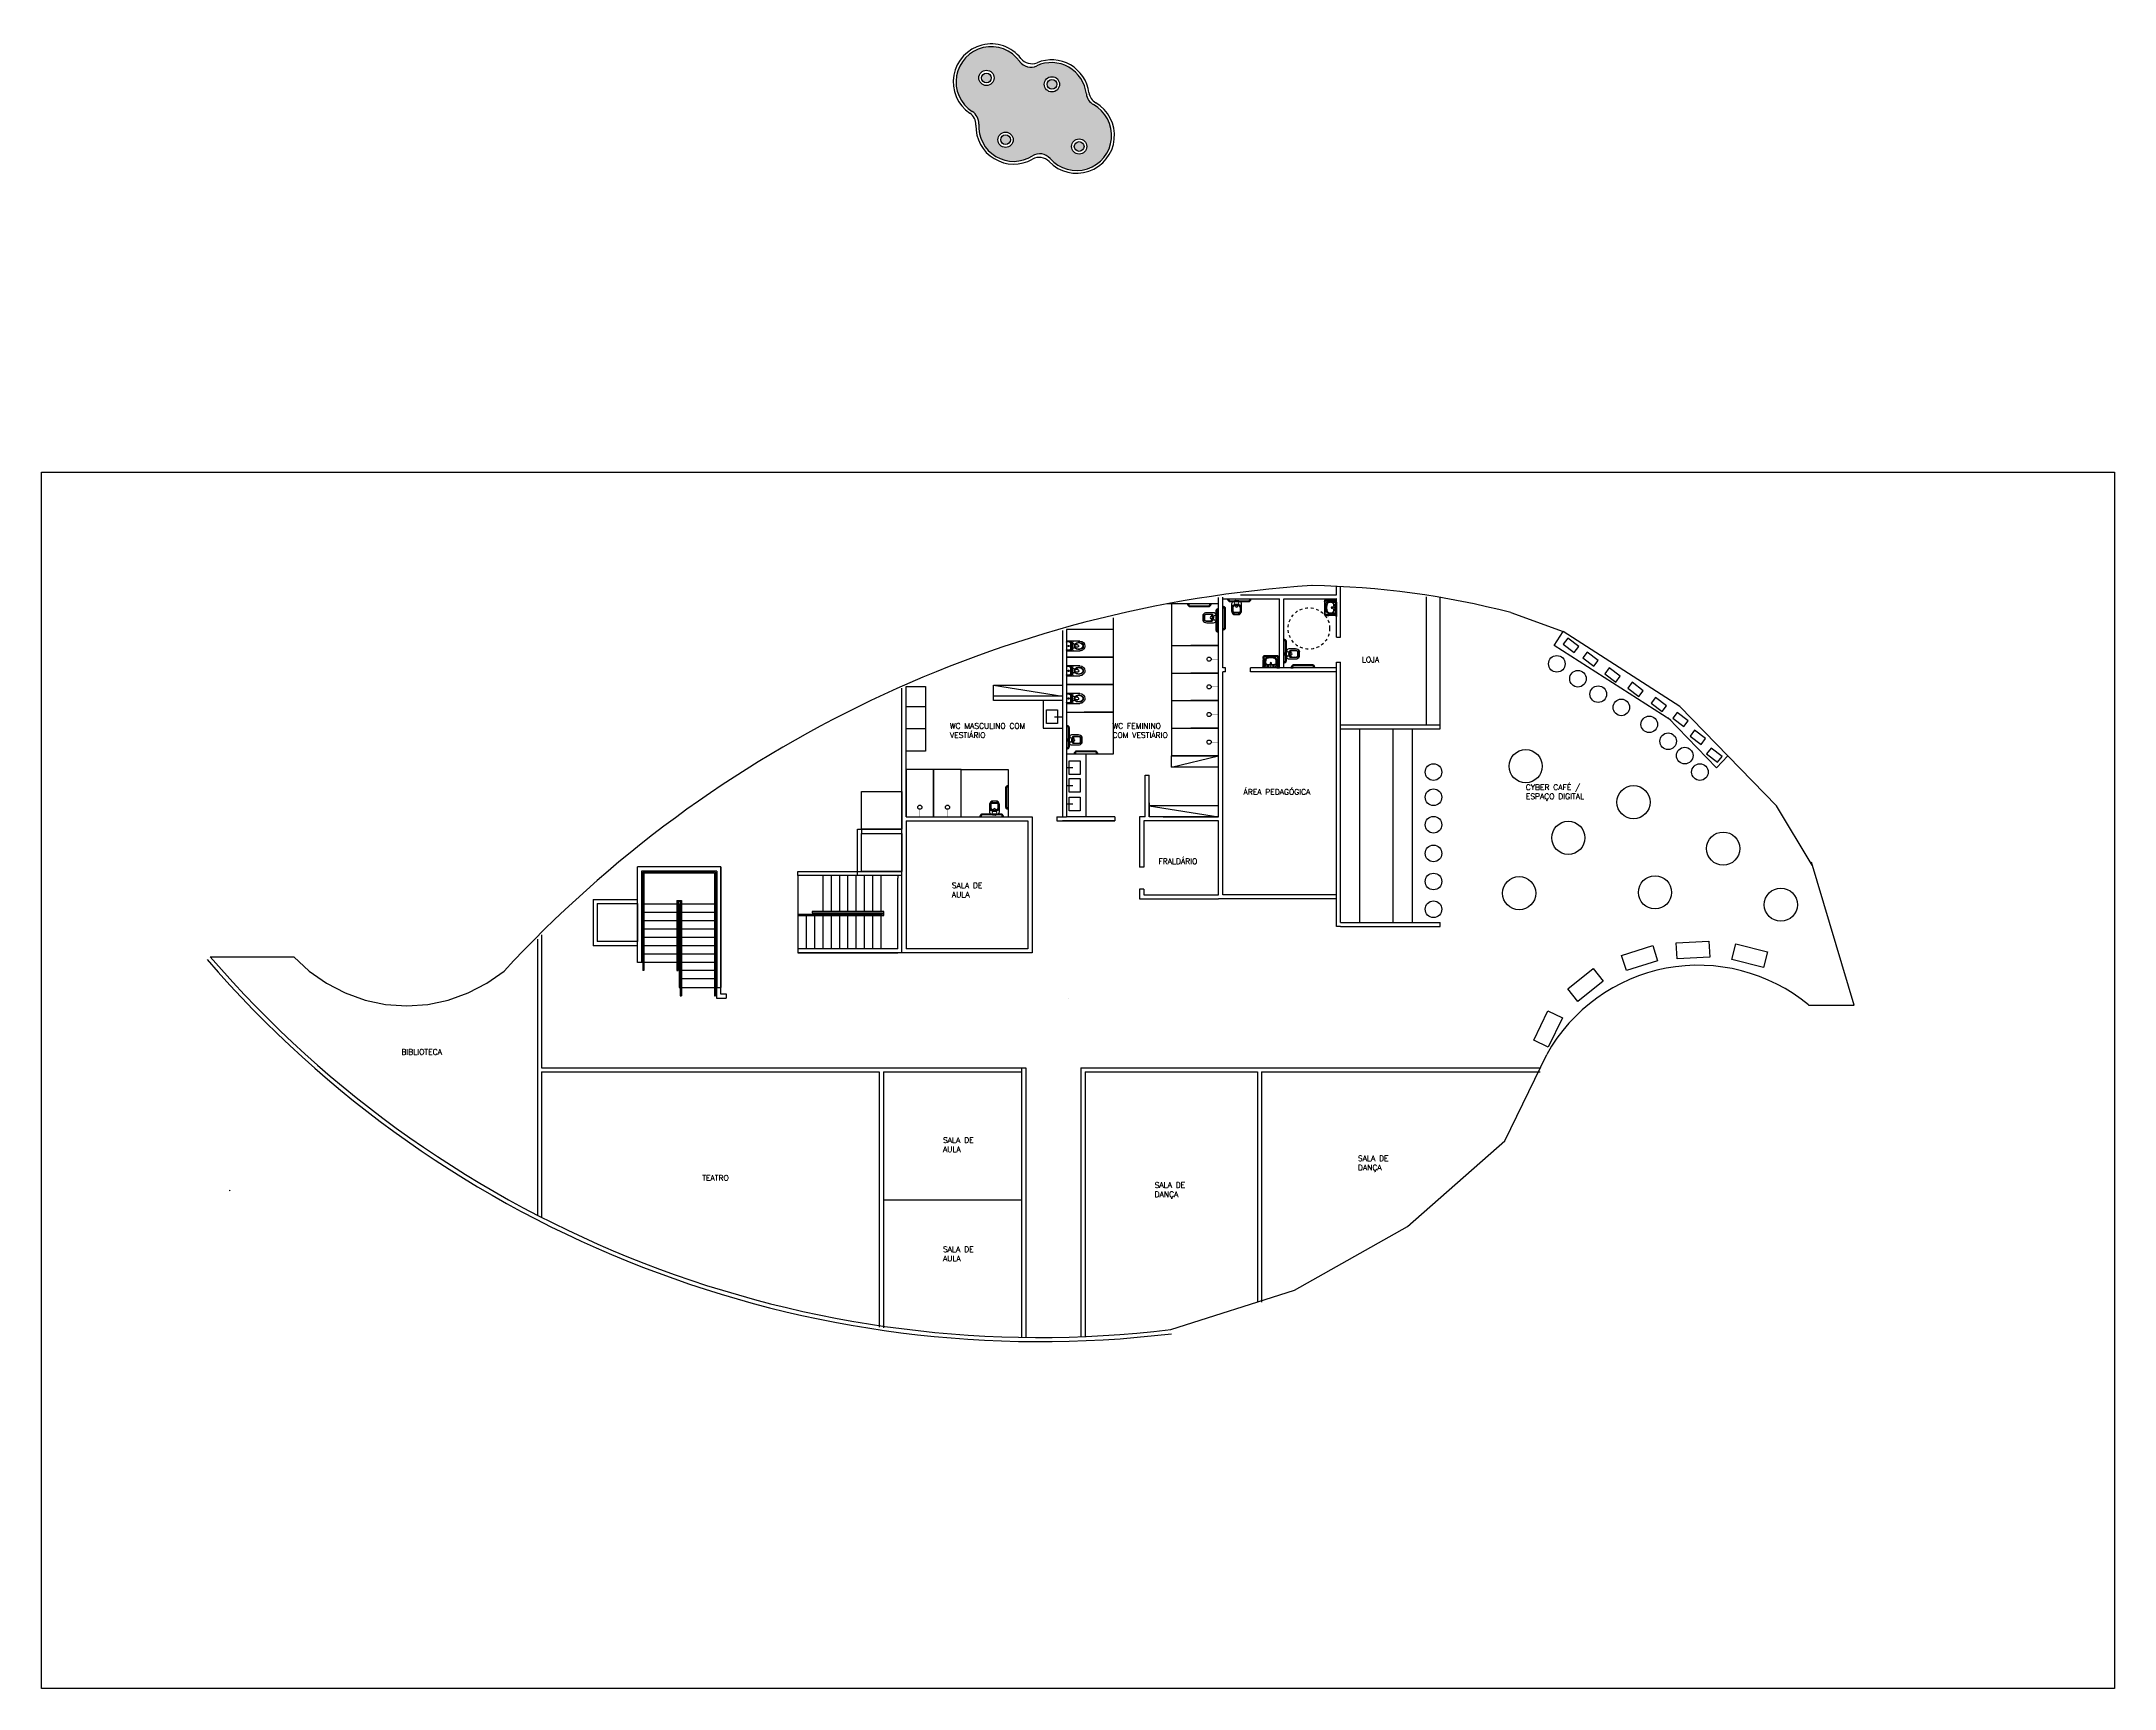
# Model space of a CAD drawing. Header units: inches. Extents: x -55 to 235, y -47 to 159.
# Drawn here: x 151.2 to 226.2, y 33.3 to 92.8 of the extents above; entities that cross this region are included whole.
import ezdxf

# ---------------------------------------------------------------- set-up
doc = ezdxf.new("R2010")
doc.units = ezdxf.units.IN
doc.header["$LTSCALE"] = 0.03
doc.header["$MEASUREMENT"] = 0
for name, pattern in [('CONTINU', [0]), ('DA0621PE-XREF-02$0$CONTINU', [0]), ('HIDDEN', [0.375, 0.25, -0.125])]:
    doc.linetypes.add(name, pattern=pattern)
for name, color, linetype in [('A-WCCOZ', 252, 'Continuous'), ('AI-Proj', 1, 'HIDDEN'), ('AI-Texto amb-tit', 4, 'Continuous')]:
    doc.layers.add(name, color=color, linetype=linetype)
doc.styles.add('RS100', font='romans.shx', dxfattribs={"height": 0.2})

# ---------------------------------------------------------------- blocks, each defined once
blk = doc.blocks.new('jhgj')
for p, q in [((177.325, 3.771), (174.305, 3.771)), ((174.305, 0.321), (174.305, 3.771)), ((177.325, -0.588), (177.325, 3.771)), ((177.325, 3.771), (177.325, -0.588)), ((177.175, 3.621), (174.455, 3.621)), ((174.455, 3.621), (174.455, 0.321)), ((174.495, 3.581), (174.495, 0.021)), ((177.135, 3.581), (174.495, 3.581)), ((174.535, 3.541), (174.535, 0.021)), ((177.095, 3.541), (174.535, 3.541)), ((177.095, 3.541), (177.095, -0.888)), ((177.135, 3.581), (177.135, -0.888)), ((177.175, 3.621), (177.175, -0.588)), ((174.495, 2.421), (174.455, 2.421)), ((175.735, 2.421), (174.535, 2.421)), ((175.735, 2.561), (175.735, 0.021)), ((175.735, 2.561), (175.895, 2.561)), ((175.775, 2.521), (175.775, 0.021)), ((175.775, 2.521), (175.855, 2.521)), ((175.815, 2.421), (175.775, 2.421)), ((175.815, 2.421), (175.815, -0.588)), ((175.855, 2.421), (175.815, 2.421)), ((175.855, 2.521), (175.855, -0.888)), ((175.895, 2.561), (175.895, -0.888)), ((177.175, 2.421), (175.895, 2.421)), ((174.495, 2.121), (174.455, 2.121)), ((174.495, 1.821), (174.455, 1.821)), ((175.735, 1.521), (174.455, 1.521)), ((175.735, 2.121), (174.535, 2.121)), ((175.735, 1.821), (174.535, 1.821)), ((175.815, 2.121), (175.775, 2.121)), ((175.815, 1.821), (175.775, 1.821)), ((175.815, 1.521), (175.775, 1.521)), ((175.855, 2.121), (175.815, 2.121)), ((175.855, 1.821), (175.815, 1.821)), ((175.855, 1.521), (175.815, 1.521)), ((177.165, 2.121), (175.895, 2.121)), ((177.165, 1.821), (175.895, 1.821)), ((177.175, 1.521), (175.895, 1.521)), ((175.735, 1.221), (174.455, 1.221)), ((174.495, 0.921), (174.455, 0.921)), ((175.735, 0.921), (174.535, 0.921)), ((175.815, 1.221), (175.775, 1.221)), ((175.815, 0.921), (175.775, 0.921)), ((175.855, 1.221), (175.815, 1.221)), ((175.855, 0.921), (175.815, 0.921)), ((177.095, 1.221), (175.895, 1.221)), ((177.095, 0.921), (175.895, 0.921)), ((177.165, 1.221), (177.135, 1.221)), ((177.175, 0.921), (177.135, 0.921)), ((175.735, 0.321), (174.305, 0.321)), ((174.515, 0.321), (174.365, 0.321)), ((174.495, 0.621), (174.455, 0.621)), ((174.535, 0.021), (174.495, 0.021)), ((175.735, 0.621), (174.535, 0.621)), ((175.735, 0.021), (175.775, 0.021)), ((175.815, 0.621), (175.775, 0.621)), ((175.815, 0.321), (175.775, 0.321)), ((175.855, 0.321), (175.775, 0.321)), ((175.855, 0.621), (175.815, 0.621)), ((175.855, 0.021), (175.815, 0.021)), ((177.175, 0.621), (175.895, 0.621)), ((177.175, 0.321), (175.895, 0.321)), ((177.095, 0.021), (175.895, 0.021)), ((177.175, 0.021), (177.135, 0.021)), ((175.855, -0.279), (175.815, -0.279)), ((175.815, -0.588), (177.325, -0.588)), ((177.095, -0.279), (175.895, -0.279)), ((177.175, -0.279), (177.135, -0.279)), ((175.855, -0.888), (175.895, -0.888)), ((177.095, -0.888), (177.135, -0.888))]:
    blk.add_line(p, q)
blk = doc.blocks.new('jkhk')
for p, q in [((158.234, -18.258), (155.284, -18.258)), ((155.284, -22.017), (155.284, -18.258)), ((155.434, -18.408), (155.534, -18.408)), ((155.434, -18.408), (155.434, -22.017)), ((158.084, -18.408), (155.534, -18.408)), ((158.084, -18.408), (158.084, -22.017)), ((158.234, -18.258), (158.234, -22.017)), ((158.234, -22.017), (158.234, -18.408)), ((156.734, -19.008), (155.434, -19.008)), ((156.734, -19.308), (155.434, -19.308)), ((156.734, -18.908), (156.734, -21.401)), ((156.784, -18.908), (156.734, -18.908)), ((156.884, -18.908), (156.759, -18.908)), ((156.784, -21.501), (156.784, -18.958)), ((156.834, -18.958), (156.784, -18.958)), ((156.834, -21.501), (156.834, -18.958)), ((156.884, -22.017), (156.884, -18.908)), ((158.084, -19.008), (156.884, -19.008)), ((158.084, -19.308), (156.884, -19.308)), ((156.734, -19.608), (155.434, -19.608)), ((156.734, -19.908), (155.434, -19.908)), ((156.734, -20.208), (155.434, -20.208)), ((158.084, -19.608), (156.884, -19.608)), ((158.084, -19.908), (156.884, -19.908)), ((158.084, -20.208), (156.884, -20.208)), ((156.734, -20.508), (155.434, -20.508)), ((156.734, -20.808), (155.434, -20.808)), ((158.084, -20.508), (156.884, -20.508)), ((158.084, -20.808), (156.884, -20.808)), ((156.734, -21.108), (155.434, -21.108)), ((156.734, -21.401), (156.734, -21.501)), ((156.734, -21.501), (156.784, -21.501)), ((156.834, -22.017), (156.834, -21.332)), ((158.084, -21.108), (156.884, -21.108)), ((158.084, -21.408), (156.884, -21.408)), ((158.084, -21.708), (156.884, -21.708)), ((155.434, -22.017), (155.284, -22.017)), ((155.434, -22.017), (158.234, -22.017)), ((156.784, -22.017), (156.934, -22.017))]:
    blk.add_line(p, q)
blk = doc.blocks.new('01Chuv_p')
at = {"const_width": 0.015}
blk.add_lwpolyline([(-0.27, 0), (0, 0)], dxfattribs=at)
blk.add_circle((-0.345, 0), 0.075)
blk = doc.blocks.new('hgs')
for p, q in [((76.296, 52.467), (76.484, 52.467)), ((76.484, 52.467), (76.474, 52.467)), ((76.474, 52.457), (76.474, 52.421))]:
    blk.add_line(p, q)
at = {"linetype": 'CONTINU'}
for points in [[(75.89, 53.039), (75.89, 52.957)], [(75.901, 53.039), (75.89, 53.039)], [(75.903, 52.999), (75.89, 52.999)], [(75.903, 52.998), (75.89, 52.998)], [(75.901, 52.957), (75.89, 52.957)], [(75.893, 52.999), (75.893, 52.998)], [(75.901, 53.039), (75.902, 53.038)], [(75.902, 52.958), (75.901, 52.957)], [(75.902, 53.038), (75.903, 53.038)], [(75.903, 52.958), (75.902, 52.958)], [(75.903, 53.038), (75.903, 53.037)], [(75.903, 53.037), (75.903, 52.999)], [(75.909, 53.018), (75.903, 53.018)], [(75.903, 52.998), (75.903, 52.959)], [(75.909, 52.978), (75.903, 52.978)], [(75.903, 52.959), (75.903, 52.958)], [(75.909, 53.018), (75.909, 52.978)], [(75.909, 53.018), (75.91, 53.018)], [(75.91, 52.978), (75.909, 52.978)], [(75.91, 53.018), (75.911, 53.017)], [(75.911, 52.979), (75.91, 52.978)], [(75.911, 53.017), (75.911, 53.016)], [(75.911, 53.016), (75.911, 52.98)], [(75.911, 53.015), (75.925, 53.014)], [(75.92, 52.982), (75.911, 52.982)], [(75.911, 52.98), (75.911, 52.979)], [(75.92, 52.982), (75.93, 52.979)], [(75.925, 53.014), (75.94, 53.011)], [(75.93, 52.979), (75.939, 52.975)], [(75.939, 52.975), (75.946, 52.968)], [(75.94, 53.011), (75.954, 53.004)], [(75.946, 52.968), (75.952, 52.959)], [(75.952, 52.959), (75.955, 52.95)], [(75.954, 53.004), (75.966, 52.995)], [(75.955, 52.95), (75.956, 52.941)], [(75.956, 52.941), (75.956, 52.257)], [(75.966, 52.995), (75.976, 52.983)], [(75.976, 52.983), (75.984, 52.97)], [(75.984, 52.97), (75.988, 52.955)], [(75.988, 52.955), (75.989, 52.941)], [(75.989, 52.941), (75.989, 52.257)], [(75.89, 52.16), (75.89, 52.241)], [(75.901, 52.241), (75.89, 52.241)], [(75.903, 52.2), (75.89, 52.2)], [(75.903, 52.199), (75.89, 52.199)], [(75.901, 52.16), (75.89, 52.16)], [(75.893, 52.199), (75.893, 52.2)], [(75.902, 52.241), (75.901, 52.241)], [(75.901, 52.16), (75.902, 52.16)], [(75.903, 52.24), (75.902, 52.241)], [(75.902, 52.16), (75.903, 52.161)], [(75.903, 52.239), (75.903, 52.24)], [(75.903, 52.2), (75.903, 52.239)], [(75.909, 52.22), (75.903, 52.22)], [(75.903, 52.162), (75.903, 52.199)], [(75.909, 52.18), (75.903, 52.18)], [(75.903, 52.161), (75.903, 52.162)], [(75.909, 52.22), (75.909, 52.18)], [(75.909, 52.22), (75.91, 52.22)], [(75.91, 52.181), (75.909, 52.18)], [(75.91, 52.22), (75.911, 52.219)], [(75.911, 52.181), (75.91, 52.181)], [(75.911, 52.219), (75.911, 52.218)], [(75.911, 52.218), (75.911, 52.182)], [(75.92, 52.217), (75.911, 52.217)], [(75.922, 52.184), (75.911, 52.184)], [(75.911, 52.182), (75.911, 52.181)], [(75.94, 52.188), (75.93, 52.185)], [(75.946, 52.231), (75.939, 52.224)], [(75.954, 52.194), (75.94, 52.188)], [(75.952, 52.239), (75.946, 52.231)], [(75.955, 52.248), (75.952, 52.239)], [(75.966, 52.204), (75.954, 52.194)], [(75.956, 52.257), (75.955, 52.248)], [(75.976, 52.215), (75.966, 52.204)], [(75.984, 52.229), (75.976, 52.215)], [(75.988, 52.243), (75.984, 52.229)], [(75.989, 52.257), (75.988, 52.243)], [(76.05, 51.912), (76.051, 51.913)], [(76.05, 51.911), (76.05, 51.912)], [(76.05, 51.911), (76.05, 51.9)], [(76.051, 51.913), (76.052, 51.913)], [(76.052, 51.913), (76.089, 51.913)], [(76.07, 51.919), (76.071, 51.92)], [(76.07, 51.919), (76.11, 51.919)], [(76.07, 51.919), (76.07, 51.913)], [(76.071, 51.92), (76.072, 51.921)], [(76.071, 51.92), (76.071, 51.92)], [(76.072, 51.921), (76.108, 51.921)], [(76.074, 51.935), (76.078, 51.95)], [(76.074, 51.921), (76.074, 51.935)], [(76.078, 51.95), (76.084, 51.963)], [(76.084, 51.963), (76.094, 51.976)], [(76.089, 51.913), (76.089, 51.9)], [(76.09, 51.913), (76.129, 51.913)], [(76.09, 51.913), (76.09, 51.9)], [(76.094, 51.976), (76.105, 51.986)], [(76.105, 51.986), (76.119, 51.993)], [(76.107, 51.93), (76.109, 51.939)], [(76.107, 51.93), (76.107, 51.921)], [(76.108, 51.921), (76.109, 51.92)], [(76.109, 51.939), (76.114, 51.948)], [(76.109, 51.92), (76.11, 51.92)], [(76.11, 51.92), (76.11, 51.919)], [(76.11, 51.919), (76.11, 51.913)], [(76.114, 51.948), (76.121, 51.956)], [(76.119, 51.993), (76.133, 51.998)], [(76.121, 51.956), (76.129, 51.962)], [(76.129, 51.962), (76.138, 51.965)], [(76.129, 51.913), (76.13, 51.913)], [(76.13, 51.913), (76.131, 51.912)], [(76.131, 51.912), (76.131, 51.911)], [(76.131, 51.911), (76.131, 51.9)], [(76.133, 51.998), (76.147, 51.999)], [(76.138, 51.965), (76.147, 51.966)], [(76.147, 51.999), (76.831, 51.999)], [(76.147, 51.966), (76.831, 51.966)], [(76.831, 51.999), (76.846, 51.998)], [(76.831, 51.966), (76.84, 51.965)], [(76.84, 51.965), (76.849, 51.962)], [(76.846, 51.998), (76.86, 51.993)], [(76.848, 51.912), (76.847, 51.911)], [(76.847, 51.911), (76.847, 51.9)], [(76.849, 51.913), (76.848, 51.913)], [(76.848, 51.913), (76.848, 51.912)], [(76.849, 51.962), (76.858, 51.956)], [(76.888, 51.913), (76.849, 51.913)], [(76.858, 51.956), (76.865, 51.948)], [(76.86, 51.993), (76.873, 51.986)], [(76.868, 51.919), (76.869, 51.92)], [(76.868, 51.919), (76.908, 51.919)], [(76.868, 51.919), (76.868, 51.913)], [(76.869, 51.92), (76.87, 51.921)], [(76.869, 51.92), (76.869, 51.92)], [(76.87, 51.921), (76.906, 51.921)], [(76.872, 51.93), (76.872, 51.921)], [(76.873, 51.986), (76.885, 51.976)], [(76.885, 51.976), (76.894, 51.963)], [(76.888, 51.913), (76.888, 51.9)], [(76.927, 51.913), (76.89, 51.913)], [(76.89, 51.913), (76.89, 51.9)], [(76.894, 51.963), (76.901, 51.95)], [(76.901, 51.95), (76.903, 51.94)], [(76.904, 51.931), (76.905, 51.921)], [(76.906, 51.921), (76.907, 51.92)], [(76.907, 51.92), (76.908, 51.92)], [(76.908, 51.92), (76.908, 51.919)], [(76.908, 51.919), (76.908, 51.913)], [(76.928, 51.913), (76.927, 51.913)], [(76.928, 51.912), (76.928, 51.913)], [(76.929, 51.911), (76.928, 51.912)], [(76.929, 51.911), (76.929, 51.9)]]:
    blk.add_lwpolyline(points, dxfattribs=at)
at = {"linetype": 'Continuous'}
for points in [[(75.926, 52.218), (75.92, 52.217)], [(75.922, 52.184), (75.93, 52.185)], [(75.932, 52.22), (75.926, 52.218)], [(75.939, 52.224), (75.932, 52.22)], [(76.865, 51.948), (76.869, 51.942)], [(76.869, 51.942), (76.871, 51.936)], [(76.871, 51.936), (76.872, 51.93)], [(76.904, 51.931), (76.903, 51.94)]]:
    blk.add_lwpolyline(points, dxfattribs=at)
for points in [[(76.474, 52.457, -0.407906), (76.484, 52.467, -0.131537), (76.489, 52.466, -0.273863), (76.57, 52.329), (76.57, 52.08, -0.319419), (76.512, 51.999, -0.074713), (76.44, 51.985, -0.017899), (76.34, 51.985, -0.074713), (76.267, 51.999, -0.319419), (76.21, 52.08), (76.21, 52.329, -0.273863), (76.29, 52.466, -0.136488), (76.296, 52.467, -0.402244), (76.305, 52.457), (76.305, 52.421, -0.337727), (76.301, 52.416)], [(76.256, 52.224, 0.305538), (76.312, 52.141, 0.097448), (76.39, 52.126, 0.097448), (76.468, 52.141, 0.305538), (76.523, 52.224)], [(76.35, 51.955, -0.414214), (76.341, 51.964), (76.341, 51.986)], [(76.43, 51.955, 0.414214), (76.439, 51.964), (76.439, 51.986)]]:
    blk.add_lwpolyline(points, format="xyb")
for points in [[(76.493, 52.111, 0.295956), (76.524, 52.16, -0.008003), (76.524, 52.332, 0.219669), (76.489, 52.41, 0.1825), (76.471, 52.417), (76.309, 52.417, 0.1825), (76.29, 52.41, 0.21967), (76.256, 52.332, -0.008003), (76.256, 52.16, 0.295956), (76.287, 52.111, 0.109342), (76.39, 52.088, 0.109342)], [(76.428, 52.136, 0.042994), (76.461, 52.145, 0.312272), (76.514, 52.223, -0.00507), (76.515, 52.332, 0.107996), (76.507, 52.371, 0.297508), (76.473, 52.393), (76.306, 52.393, 0.297509), (76.272, 52.371, 0.107996), (76.265, 52.332, -0.00507), (76.265, 52.223, 0.312272), (76.318, 52.145, 0.091294), (76.39, 52.132, 0.048111)], [(76.311, 52.039, -1), (76.311, 52.054, -1)], [(76.468, 52.039, -1), (76.468, 52.054, -1)]]:
    blk.add_lwpolyline(points, format="xyb", close=True)
at = {"ltscale": 0.31}
blk.add_lwpolyline([(76.297, 51.99, 0.378909), (76.337, 51.955), (76.443, 51.955, 0.378909), (76.482, 51.99)], format="xyb", dxfattribs=at)
at = {"ltscale": 0.157552}
blk.add_lwpolyline([(76.351, 52.136), (76.351, 52.164, -1), (76.428, 52.164)], format="xyb", dxfattribs=at)
at = {"ltscale": 0.16334}
blk.add_lwpolyline([(76.428, 52.136), (76.428, 52.165)], dxfattribs=at)
blk.add_arc((76.479, 52.421), 0.00533, 179.99999, 254.64485)
blk = doc.blocks.new('hdd')
at = {"linetype": 'Continuous'}
for p, q in [((76.191, 55.92), (76.672, 55.92)), ((76.672, 55.563), (76.191, 55.563)), ((76.672, 55.92), (76.672, 55.563))]:
    blk.add_line(p, q, dxfattribs=at)
at = {"linetype": 'DA0621PE-XREF-02$0$CONTINU'}
for p, q in [((76.191, 55.866), (76.265, 55.866)), ((76.191, 55.618), (76.265, 55.618)), ((76.196, 55.856), (76.269, 55.856)), ((76.196, 55.627), (76.269, 55.627)), ((76.282, 55.789), (76.358, 55.789)), ((76.282, 55.694), (76.358, 55.694)), ((76.413, 55.816), (76.441, 55.816)), ((76.413, 55.667), (76.441, 55.667)), ((76.428, 55.83), (76.428, 55.802)), ((76.428, 55.681), (76.428, 55.653)), ((76.464, 55.857), (76.464, 55.742)), ((76.464, 55.742), (76.464, 55.626)), ((76.509, 55.9), (76.509, 55.583)), ((76.527, 55.846), (76.527, 55.638)), ((76.576, 55.895), (76.663, 55.895)), ((76.576, 55.588), (76.663, 55.588)), ((76.6, 55.777), (76.6, 55.707))]:
    blk.add_line(p, q, dxfattribs=at)
at = {"linetype": 'Continuous'}
for centre, radius, start, end in [((76.191, 55.742), 0.178, 90, 179.9992), ((76.191, 55.742), 0.178, 179.9992, 270), ((76.282, 55.742), 0.0475, 179.97709, 269.97709), ((76.561, 55.889), 0.0533, 144.18498, 167.64557)]:
    blk.add_arc(centre, radius, start, end, dxfattribs=at)
at = {"linetype": 'DA0621PE-XREF-02$0$CONTINU'}
for centre, radius, start, end in [((76.191, 55.742), 0.124, 89.99992, 180.00284), ((76.191, 55.742), 0.124, 179.98699, 269.98978), ((76.196, 55.742), 0.114, 89.99998, 179.98373), ((76.196, 55.742), 0.114, 180.00595, 269.98975), ((76.282, 55.742), 0.0475, 90.00003, 180.02556), ((76.265, 55.742), 0.124, 359.98382, 90.00002), ((76.265, 55.742), 0.124, 269.9897, 0.0058), ((76.269, 55.742), 0.114, 0.42975, 90.00002), ((76.269, 55.742), 0.114, 269.98967, 359.55992), ((76.23, 55.742), 0.136, 359.9861, 20.50968), ((76.23, 55.742), 0.136, 339.47986, 0.00356), ((76.259, 55.742), 0.124, 359.99253, 0.43191), ((76.259, 55.742), 0.124, 359.56076, 0.00012), ((76.397, 55.628), 0.0677, 287.93979, 358.34331), ((76.428, 55.816), 0.00743, 0, 180), ((76.428, 55.816), 0.00743, 180, 0), ((76.428, 55.667), 0.00743, 0, 180), ((76.428, 55.667), 0.00743, 180, 0), ((76.39, 55.853), 0.0743, 3.48968, 64.33225), ((76.532, 55.584), 0.0227, 182.82181, 246.82275), ((76.576, 55.846), 0.0495, 90, 180), ((76.576, 55.638), 0.0495, 180, 269.9997), ((76.6, 55.742), 0.0238, 359.9922, 179.99754), ((76.6, 55.742), 0.0238, 179.99241, 359.99733), ((76.6, 55.742), 0.0178, 359.98674, 180.00841), ((76.6, 55.742), 0.0178, 179.99515, 0), ((76.663, 55.885), 0.0099, 0, 89.99898), ((76.663, 55.598), 0.0099, 270.00167, 0)]:
    blk.add_arc(centre, radius, start, end, dxfattribs=at)
blk = doc.blocks.new('gsfs')
at = {"color": 0}
for p, q in [((100.912, 70.568), (100.913, 70.571)), ((100.945, 70.568), (100.912, 70.568)), ((100.912, 70.568), (100.912, 70.556)), ((100.912, 70.556), (100.945, 70.556)), ((100.912, 70.535), (100.912, 70.547)), ((100.912, 70.547), (100.945, 70.547)), ((100.912, 70.535), (100.945, 70.535)), ((100.912, 70.535), (100.913, 70.533)), ((100.913, 70.571), (100.944, 70.571)), ((100.913, 70.547), (100.913, 70.556)), ((100.944, 70.533), (100.913, 70.533)), ((100.913, 70.533), (100.913, 70.469)), ((100.945, 70.568), (100.944, 70.571)), ((100.944, 70.547), (100.944, 70.556)), ((100.945, 70.535), (100.944, 70.533)), ((100.944, 70.533), (100.944, 70.469)), ((100.945, 70.568), (100.945, 70.556)), ((100.945, 70.535), (100.945, 70.547)), ((100.96, 70.617), (100.958, 70.616)), ((100.958, 70.616), (100.958, 70.584)), ((100.96, 70.584), (100.958, 70.584)), ((100.96, 70.584), (100.96, 70.617)), ((100.96, 70.617), (100.972, 70.617)), ((100.96, 70.584), (100.972, 70.584)), ((100.972, 70.617), (100.972, 70.584)), ((101.426, 70.617), (101.429, 70.616)), ((101.426, 70.584), (101.429, 70.584)), ((101.429, 70.616), (101.429, 70.584)), ((101.442, 70.568), (101.443, 70.571)), ((101.442, 70.568), (101.475, 70.568)), ((101.442, 70.568), (101.442, 70.556)), ((101.475, 70.556), (101.442, 70.556)), ((101.475, 70.547), (101.442, 70.547)), ((101.442, 70.535), (101.442, 70.547)), ((101.442, 70.535), (101.443, 70.533)), ((101.475, 70.535), (101.442, 70.535)), ((101.474, 70.571), (101.443, 70.571)), ((101.443, 70.547), (101.443, 70.556)), ((101.443, 70.533), (101.443, 70.469)), ((101.443, 70.533), (101.474, 70.533)), ((101.475, 70.568), (101.474, 70.571)), ((101.474, 70.547), (101.474, 70.556)), ((101.475, 70.535), (101.474, 70.533)), ((101.474, 70.533), (101.474, 70.469)), ((101.475, 70.568), (101.475, 70.556)), ((101.475, 70.535), (101.475, 70.547)), ((100.877, 70.181), (100.877, 70.187)), ((100.877, 70.187), (100.98, 70.187)), ((100.907, 70.187), (100.907, 70.211)), ((100.907, 70.211), (100.95, 70.211)), ((100.912, 70.466), (100.913, 70.469)), ((100.912, 70.466), (100.912, 70.454)), ((100.912, 70.466), (100.945, 70.466)), ((100.945, 70.454), (100.912, 70.454)), ((100.944, 70.469), (100.913, 70.469)), ((100.913, 70.211), (100.913, 70.454)), ((100.917, 70.187), (100.917, 70.211)), ((100.939, 70.187), (100.939, 70.211)), ((100.945, 70.466), (100.944, 70.469)), ((100.944, 70.211), (100.944, 70.454)), ((100.945, 70.466), (100.945, 70.454)), ((100.95, 70.187), (100.95, 70.211)), ((100.98, 70.181), (100.98, 70.187)), ((101.442, 70.466), (101.443, 70.469)), ((101.475, 70.466), (101.442, 70.466)), ((101.443, 70.469), (101.474, 70.469)), ((101.447, 70.187), (101.447, 70.211)), ((101.469, 70.187), (101.469, 70.211)), ((101.475, 70.466), (101.474, 70.469))]:
    blk.add_line(p, q, dxfattribs=at)
at = {"ltscale": 3}
blk.add_line((100.98, 70.181), (100.877, 70.181), dxfattribs=at)
for points in [[(100.978, 70.21, -0.072907), (100.972, 70.449, -0.3044), (101.062, 70.554, -0.067106), (101.193, 70.572, -0.067106), (101.325, 70.554, -0.3044), (101.415, 70.449, -0.072907), (101.409, 70.21)], [(101.409, 70.209, -0.219089), (101.389, 70.181), (101.193, 70.181), (100.997, 70.181, -0.219089), (100.978, 70.209)], [(101.002, 70.368, 0.375471), (101.066, 70.291)], [(101.065, 70.198, 0.414698), (101.079, 70.21, 0.016843), (101.081, 70.265, 0.366077), (101.067, 70.282, -0.001782), (101.062, 70.283, -0.174065), (101.013, 70.311, -1.00211), (101.019, 70.317)], [(101.315, 70.29, -0.045632), (101.193, 70.28, -0.048033), (101.065, 70.291)], [(101.368, 70.317, -1.00211), (101.374, 70.311, -0.174065), (101.324, 70.283, -0.001782), (101.32, 70.282, 0.366077), (101.306, 70.265, 0.016844), (101.308, 70.21, 0.414698), (101.322, 70.198)], [(101.385, 70.368, -0.368026), (101.323, 70.291, -0.004431), (101.311, 70.289)]]:
    blk.add_lwpolyline(points, format="xyb")
for points in [[(100.972, 70.616), (100.972, 70.584), (101.414, 70.584), (101.414, 70.616)], [(101.475, 70.466), (101.475, 70.454), (101.442, 70.454), (101.442, 70.466)], [(101.443, 70.454), (101.443, 70.211), (101.474, 70.211), (101.474, 70.454)]]:
    blk.add_lwpolyline(points, close=True, dxfattribs=at)
for points in [[(101.193, 70.193, 0.019965), (101.325, 70.199, 0.043001), (101.346, 70.202, 0.302465), (101.377, 70.236, 0.041693), (101.385, 70.368, 0.024671), (101.38, 70.445, 0.304374), (101.315, 70.52, 0.067046), (101.193, 70.536, 0.067046), (101.072, 70.52, 0.304374), (101.007, 70.445, 0.02467), (101.002, 70.368, 0.041693), (101.01, 70.236, 0.302465), (101.04, 70.202, 0.043001), (101.061, 70.199, 0.019965)], [(101.115, 70.222, 1), (101.115, 70.251, 1)], [(101.193, 70.31, 1), (101.193, 70.368, 1)], [(101.193, 70.32, 1), (101.193, 70.357, 1)], [(101.193, 70.222, 1), (101.193, 70.251, 1)], [(101.272, 70.222, 1), (101.272, 70.251, 1)]]:
    blk.add_lwpolyline(points, format="xyb", close=True)
at = {"color": 0}
blk.add_lwpolyline([(101.426, 70.584), (101.414, 70.584), (101.414, 70.617), (101.426, 70.617), (101.426, 70.584)], dxfattribs=at)
for points in [[(101.51, 70.181), (101.51, 70.187), (101.407, 70.187), (101.407, 70.181)], [(101.437, 70.211), (101.437, 70.187), (101.48, 70.187), (101.48, 70.211)]]:
    blk.add_lwpolyline(points, close=True, dxfattribs=at)
for centre, radius in [((100.928, 70.501), 0.0159), ((100.928, 70.501), 0.0122), ((101.458, 70.501), 0.0159), ((101.458, 70.501), 0.0122)]:
    blk.add_circle(centre, radius, dxfattribs=at)
for centre, radius, start, end in [((100.958, 70.571), 0.0453, 89.99797, 180.00203), ((100.958, 70.571), 0.0136, 90, 180.47368), ((101.429, 70.571), 0.0453, 359.99797, 90.00203), ((101.429, 70.571), 0.0136, 359.52632, 90)]:
    blk.add_arc(centre, radius, start, end, dxfattribs=at)
blk = doc.blocks.new('sada')
h = blk.add_hatch(color=3)
h.dxf.hatch_style = 1
h.paths.add_polyline_path([(68.811, 45.534, -0.244969), (68.554, 45.918, 0.512838), (66.758, 46.935, -0.359644), (66.142, 47.097, 1.212023), (64.428, 45.283, -0.273083), (64.659, 44.83, 0.610456), (66.603, 43.676, -0.368127), (67.244, 43.582, 1.19183)])
h.paths.add_polyline_path([(65.906, 44.262, -1), (65.355, 44.262, -1)], flags=16)
h.paths.add_polyline_path([(67.034, 46.267, -1), (67.586, 46.267, -1)], flags=16)
h.paths.add_polyline_path([(68.571, 44.018, -1), (68.02, 44.018, -1)], flags=16)
h.paths.add_polyline_path([(64.664, 46.499, -1), (65.216, 46.499, -1)], flags=16)
h = blk.add_hatch(color=3)
h.dxf.hatch_style = 1
h.paths.add_polyline_path([(65.455, 44.262, 1), (65.806, 44.262, 1)])
h.paths.add_polyline_path([(68.12, 44.018, 1), (68.471, 44.018, 1)])
h.paths.add_polyline_path([(65.116, 46.499, 1), (64.764, 46.499, 1)])
h.paths.add_polyline_path([(67.486, 46.267, 1), (67.134, 46.267, 1)])
for centre, radius in [((64.94, 46.499), 0.276), ((64.94, 46.499), 0.176), ((67.31, 46.267), 0.276), ((67.31, 46.267), 0.176), ((65.631, 44.262), 0.276), ((65.631, 44.262), 0.176), ((68.295, 44.018), 0.276), ((68.295, 44.018), 0.176)]:
    blk.add_circle(centre, radius)
for centre, radius, start, end in [((65.11, 46.356), 1.371, 38.16064, 235.78322), ((65.11, 46.356), 1.271, 35.6742, 237.57452), ((66.548, 47.388), 0.5, 215.6742, 294.79751), ((66.581, 47.512), 0.5, 218.16064, 292.31107), ((67.291, 45.781), 1.271, 6.19567, 114.79751), ((67.291, 45.781), 1.371, 7.78076, 112.31107), ((69.051, 45.972), 0.5, 186.19567, 241.25407), ((69.144, 46.034), 0.5, 187.78076, 239.66898), ((64.058, 44.809), 0.5, 358.26943, 55.78322), ((64.16, 44.861), 0.5, 356.47813, 57.57452), ((68.2, 44.419), 1.371, 223.80739, 59.66898), ((68.2, 44.419), 1.271, 221.24685, 61.25407), ((65.928, 44.752), 1.371, 178.26943, 299.52646), ((65.928, 44.752), 1.271, 176.47813, 302.087), ((66.868, 43.252), 0.5, 41.24685, 122.087), ((66.849, 43.124), 0.5, 43.80739, 119.52646)]:
    blk.add_arc(centre, radius, start, end)

msp = doc.modelspace()

# ---------------------------------------------------------------- linework, layer by layer
for p, q in [((151.247, 33.258), (151.247, 77.258)), ((151.247, 77.258), (226.247, 77.258)), ((226.247, 77.258), (226.247, 33.258)), ((194.629, 72.821), (198.097, 72.821)), ((198.097, 72.821), (198.097, 73.124)), ((198.247, 71.281), (198.247, 73.117)), ((192.127, 72.489), (192.127, 66.989)), ((193.835, 64.789), (193.835, 72.718)), ((193.985, 70.181), (193.985, 72.738)), ((193.985, 70.181), (193.985, 72.671)), ((193.985, 72.671), (196.041, 72.671)), ((196.041, 70.181), (196.041, 72.671)), ((196.191, 70.181), (196.191, 72.671)), ((196.191, 72.671), (198.097, 72.671)), ((198.097, 71.281), (198.097, 72.671)), ((201.35, 68.117), (201.35, 72.743)), ((201.85, 67.967), (201.85, 72.743)), ((204.408, 72.172), (206.305, 71.495)), ((188.185, 71.528), (188.185, 64.789)), ((190.035, 68.887), (190.035, 71.98)), ((198.097, 71.281), (198.247, 71.281)), ((205.98, 70.99), (206.305, 71.495)), ((210.524, 68.783), (206.305, 71.495)), ((206.305, 71.495), (206.305, 71.495)), ((210.199, 68.278), (205.98, 70.99)), ((194.085, 70.181), (193.985, 70.181)), ((193.985, 61.967), (193.985, 70.031)), ((194.085, 70.031), (193.985, 70.031)), ((194.085, 70.031), (194.085, 70.181)), ((194.985, 70.031), (194.985, 70.181)), ((198.097, 70.181), (194.985, 70.181)), ((198.097, 70.031), (194.985, 70.031)), ((198.097, 60.817), (198.097, 70.381)), ((198.097, 70.381), (198.247, 70.381)), ((198.247, 60.967), (198.247, 70.381)), ((182.375, 59.864), (182.375, 69.44)), ((182.525, 64.789), (182.525, 69.502)), ((182.525, 69.502), (183.225, 69.502)), ((183.225, 69.502), (183.225, 68.766)), ((185.685, 69.147), (185.685, 69.547)), ((185.685, 69.547), (188.185, 69.547)), ((185.685, 69.547), (188.185, 69.147)), ((186.185, 69.147), (185.685, 69.147)), ((185.685, 68.997), (185.685, 69.147)), ((188.185, 69.147), (186.185, 69.147)), ((183.225, 68.766), (182.525, 68.766)), ((183.225, 68.766), (183.225, 67.966)), ((186.185, 68.997), (185.685, 68.997)), ((188.185, 68.997), (186.185, 68.997)), ((188.185, 68.997), (187.485, 68.997)), ((187.485, 68.997), (187.485, 67.997)), ((187.9, 68.408), (188.185, 68.408)), ((188.009, 68.658), (188.009, 68.158)), ((211.843, 66.565), (210.093, 68.365)), ((214.019, 65.186), (210.524, 68.783)), ((183.225, 67.966), (182.525, 67.966)), ((183.225, 67.966), (183.225, 67.166)), ((187.485, 67.997), (188.185, 67.997)), ((198.247, 68.117), (201.85, 68.117)), ((198.247, 67.967), (201.85, 67.967)), ((198.947, 60.967), (198.947, 67.967)), ((200.147, 60.967), (200.147, 67.967)), ((200.847, 60.967), (200.847, 67.967)), ((183.225, 67.166), (182.525, 67.166)), ((188.335, 67.068), (188.335, 64.789)), ((189.035, 67.068), (189.035, 64.789)), ((193.835, 66.989), (192.127, 66.989)), ((192.127, 66.589), (192.127, 66.989)), ((192.127, 66.589), (193.835, 66.989)), ((211.843, 66.565), (212.262, 66.994)), ((184.525, 66.497), (186.225, 66.497)), ((186.225, 66.497), (186.225, 64.789)), ((188.335, 66.568), (188.555, 66.568)), ((191.177, 64.789), (191.177, 66.289)), ((191.177, 66.289), (191.327, 66.289)), ((191.327, 64.789), (191.327, 66.289)), ((193.835, 66.589), (192.127, 66.589)), ((188.335, 65.926), (188.555, 65.926)), ((188.335, 65.252), (188.555, 65.252)), ((191.327, 65.289), (191.327, 64.789)), ((182.525, 64.789), (187.085, 64.789)), ((182.525, 64.639), (186.935, 64.639)), ((182.525, 64.639), (182.525, 60.014)), ((186.935, 64.639), (186.935, 60.014)), ((187.085, 64.789), (187.085, 64.639)), ((187.085, 64.639), (187.085, 59.864)), ((187.985, 64.789), (188.335, 64.789)), ((187.985, 64.789), (187.985, 64.639)), ((187.985, 64.639), (190.077, 64.639)), ((190.077, 64.639), (188.185, 64.639)), ((190.077, 64.789), (188.335, 64.789)), ((190.077, 64.789), (190.077, 64.639)), ((191.177, 64.789), (190.977, 64.789)), ((190.977, 64.789), (190.977, 64.639)), ((191.327, 64.639), (191.126, 64.639)), ((193.835, 65.189), (191.327, 65.189)), ((191.327, 65.189), (193.835, 64.789)), ((193.835, 64.789), (191.327, 64.789)), ((193.835, 64.639), (191.327, 64.639)), ((193.835, 65.189), (191.827, 65.189)), ((191.827, 64.789), (193.835, 64.789)), ((193.835, 62.141), (193.835, 64.639)), ((215.314, 63.038), (214.019, 65.186)), ((180.92, 64.346), (180.92, 64.196)), ((216.829, 57.981), (215.28, 63.143)), ((191.126, 62.967), (190.976, 62.967)), ((171.353, 61.647), (171.353, 60.275)), ((191.126, 62.167), (190.976, 62.167)), ((193.985, 61.817), (193.835, 61.817)), ((198.097, 61.817), (193.835, 61.817)), ((198.097, 61.967), (193.985, 61.967)), ((198.247, 60.817), (198.097, 60.817)), ((198.247, 60.967), (201.85, 60.967)), ((198.247, 60.817), (201.85, 60.817)), ((201.85, 60.817), (201.85, 60.967)), ((169.192, 60.36), (169.192, 50.379)), ((169.192, 60.266), (169.192, 50.379)), ((169.342, 60.517), (169.342, 55.714)), ((186.935, 60.014), (182.525, 60.014)), ((157.351, 59.729), (160.381, 59.729)), ((160.381, 59.729), (160.937, 59.208)), ((187.085, 59.864), (182.375, 59.864)), ((160.937, 59.208), (161.559, 58.767)), ((161.559, 58.767), (162.235, 58.416)), ((166.684, 58.416), (167.36, 58.767)), ((167.36, 58.767), (167.982, 59.208)), ((175.669, 59.029), (175.669, 58.229)), ((175.819, 59.029), (175.819, 58.379)), ((162.235, 58.416), (162.953, 58.16)), ((162.953, 58.16), (163.699, 58.005)), ((163.699, 58.005), (164.46, 57.952)), ((164.46, 57.952), (165.22, 58.005)), ((165.22, 58.005), (165.966, 58.16)), ((165.966, 58.16), (166.684, 58.416)), ((175.669, 58.229), (176.019, 58.229)), ((175.819, 58.379), (176.019, 58.379)), ((176.019, 58.379), (176.019, 58.229)), ((188.418, 58.229), (188.418, 58.229)), ((215.18, 57.981), (216.829, 57.981)), ((169.342, 55.714), (186.855, 55.714)), ((169.342, 55.564), (181.555, 55.564)), ((169.342, 55.564), (169.342, 50.302)), ((178.239, 55.564), (181.555, 55.564)), ((181.555, 55.564), (181.555, 46.331)), ((181.705, 55.564), (186.705, 55.564)), ((181.705, 55.564), (181.705, 46.31)), ((186.239, 55.564), (186.705, 55.564)), ((186.705, 55.714), (186.705, 45.963)), ((186.855, 55.714), (186.855, 45.961)), ((188.855, 55.714), (188.855, 45.974)), ((188.855, 55.714), (189.005, 55.714)), ((189.005, 55.714), (205.473, 55.714)), ((189.005, 55.564), (189.005, 45.974)), ((189.005, 55.564), (195.239, 55.564)), ((195.239, 55.564), (195.239, 47.238)), ((195.389, 55.564), (205.473, 55.564)), ((195.389, 55.564), (195.389, 47.238)), ((204.189, 53.07), (205.706, 56.195)), ((200.663, 49.975), (204.189, 53.07)), ((158.047, 51.279), (158.047, 51.258)), ((181.705, 50.937), (186.705, 50.937)), ((196.579, 47.666), (200.663, 49.975)), ((192.109, 46.24), (196.579, 47.666)), ((226.247, 33.258), (151.247, 33.258))]:
    msp.add_line(p, q)
for points in [[(192.127, 72.489), (192.127, 70.989), (193.835, 70.989), (193.835, 72.489), (191.961, 72.489)], [(188.335, 71.568), (188.335, 70.568), (190.035, 70.568), (190.035, 71.568), (188.335, 71.568)], [(188.335, 70.568), (188.335, 69.568), (190.035, 69.568), (190.035, 70.568), (188.335, 70.568)], [(192.127, 70.989), (192.127, 69.989), (193.835, 69.989), (193.835, 70.989), (192.835, 70.989)], [(192.127, 69.989), (192.127, 68.989), (193.835, 68.989), (193.835, 69.989), (192.835, 69.989)], [(188.335, 69.568), (188.335, 68.568), (190.035, 68.568), (190.035, 69.568), (188.335, 69.568)], [(188.009, 68.158), (187.609, 68.158), (187.609, 68.658), (188.009, 68.658)], [(188.335, 68.568), (188.335, 67.068), (190.035, 67.068), (190.035, 68.568), (188.972, 68.568)], [(192.127, 68.989), (192.127, 67.989), (193.835, 67.989), (193.835, 68.989), (192.835, 68.989)], [(192.127, 67.989), (192.127, 66.989), (193.835, 66.989), (193.835, 67.989), (192.835, 67.989)], [(188.428, 66.818), (188.828, 66.818), (188.828, 66.318), (188.428, 66.318), (188.428, 66.818)], [(183.525, 66.497), (182.525, 66.497), (182.525, 64.789), (183.525, 64.789), (183.525, 66.497)], [(184.525, 66.497), (183.525, 66.497), (183.525, 64.789), (184.525, 64.789), (184.525, 66.497)], [(188.428, 66.176), (188.828, 66.176), (188.828, 65.676), (188.428, 65.676), (188.428, 66.176)], [(188.428, 65.502), (188.828, 65.502), (188.828, 65.002), (188.428, 65.002), (188.428, 65.502)], [(190.977, 64.639), (190.976, 64.639), (190.976, 62.967)], [(193.835, 61.967), (193.835, 64.639), (191.126, 64.639)], [(191.126, 62.167), (191.126, 61.967), (193.835, 61.967), (193.835, 64.639), (191.126, 64.639), (191.126, 62.967)], [(182.375, 62.664), (180.77, 62.664), (180.77, 64.336), (182.375, 64.336)], [(171.203, 61.797), (171.203, 60.125)], [(171.203, 61.797), (172.809, 61.797)], [(171.353, 61.647), (171.353, 60.275)], [(171.353, 61.647), (172.809, 61.647), (172.809, 60.275), (171.353, 60.275)], [(190.976, 62.167), (190.976, 61.817), (193.835, 61.817)], [(172.809, 60.126), (172.809, 60.125), (171.203, 60.125)]]:
    msp.add_lwpolyline(points)
for points in [[(206.304, 71.035), (206.702, 70.733), (206.862, 70.944), (206.464, 71.246)], [(207.011, 70.539), (207.409, 70.236), (207.569, 70.447), (207.171, 70.749)], [(207.809, 69.961), (208.207, 69.658), (208.367, 69.869), (207.969, 70.171)], [(208.634, 69.442), (209.032, 69.14), (209.192, 69.35), (208.794, 69.653)], [(209.485, 68.897), (209.883, 68.595), (210.043, 68.806), (209.645, 69.108)], [(210.266, 68.354), (210.664, 68.052), (210.824, 68.262), (210.426, 68.565)], [(210.889, 67.71), (211.287, 67.407), (211.447, 67.618), (211.049, 67.92)], [(211.491, 67.065), (211.889, 66.763), (212.049, 66.974), (211.65, 67.276)], [(182.375, 64.336), (180.92, 64.336), (180.92, 65.708), (182.375, 65.708)], [(182.375, 62.814), (180.92, 62.814), (180.92, 64.186), (182.375, 64.186)], [(209.716, 59.577), (208.588, 59.223), (208.414, 59.775), (209.543, 60.13)], [(211.601, 59.717), (210.42, 59.654), (210.39, 60.233), (211.571, 60.295)], [(213.546, 59.34), (212.4, 59.632), (212.543, 60.194), (213.689, 59.901)], [(207.749, 58.849), (206.825, 58.111), (206.463, 58.563), (207.387, 59.302)], [(205.235, 56.706), (205.748, 57.772), (206.27, 57.521), (205.757, 56.455)]]:
    msp.add_lwpolyline(points, close=True)
msp.add_lwpolyline([(158.047, 51.279, 0.000184), (158.07, 51.258, 0.000184)], format="xyb")
for centre, radius in [((206.071, 70.322), 0.3), ((206.835, 69.783), 0.3), ((207.568, 69.224), 0.3), ((208.404, 68.745), 0.3), ((209.414, 68.132), 0.3), ((210.097, 67.521), 0.3), ((204.944, 66.617), 0.6), ((210.698, 67.002), 0.3), ((201.609, 66.406), 0.3), ((211.248, 66.406), 0.3), ((201.609, 65.496), 0.3), ((208.846, 65.315), 0.6), ((201.609, 64.501), 0.3), ((206.486, 64.028), 0.6), ((201.609, 63.463), 0.3), ((212.089, 63.638), 0.6), ((201.609, 62.447), 0.3), ((204.709, 62.024), 0.6), ((209.622, 62.055), 0.6), ((201.609, 61.445), 0.3), ((214.176, 61.609), 0.6)]:
    msp.add_circle(centre, radius)
for centre, radius, start, end in [((200.036, 29.624), 43.619, 93.711, 137.29431), ((196.691, 42.415), 30.742, 75.46106, 89.0272), ((187.384, 85.592), 39.785, 220.73293, 276.84673), ((187.384, 85.592), 39.635, 220.73293, 276.84673), ((211.186, 53.147), 6.271, 50.43293, 150.91606)]:
    msp.add_arc(centre, radius, start, end)
at = {"layer": 'AI-Proj', "color": 252}
msp.add_circle((197.101, 71.6), 0.75, dxfattribs=at)

# ---------------------------------------------------------------- block references
for name, p in [('sada', (120.495, 45.015)), ('gsfs', (94.531, 0)), ('jhgj', (-1.497, 59.203))]:
    msp.add_blockref(name, p)
at = {"xscale": -1}
for p, rotation in [((245.734, 148.379), 90), ((118.095, 124.571), 180), ((144.291, -5.709), 270), ((136.435, -8.822), 270)]:
    msp.add_blockref('hgs', p, dxfattribs=dict(at, rotation=rotation))
for name, p, rotation in [('gsfs', (268.278, -28.839), 90), ('jkhk', (200.633, 218.098), 270)]:
    msp.add_blockref(name, p, dxfattribs=dict(rotation=rotation))
for name, p in [('hdd', (265.007, 15.224)), ('hdd', (265.007, 14.326)), ('hdd', (265.007, 13.325)), ('hgs', (262.115, 12.89))]:
    msp.add_blockref(name, p, dxfattribs=at)
at = {"layer": 'A-WCCOZ'}
for p in [(193.835, 70.489), (193.835, 69.489), (193.835, 68.489), (193.835, 67.489)]:
    msp.add_blockref('01Chuv_p', p, dxfattribs=at)
at = {"layer": 'A-WCCOZ', "rotation": 270}
for p in [(183.025, 64.789), (184.025, 64.789)]:
    msp.add_blockref('01Chuv_p', p, dxfattribs=at)

# ---------------------------------------------------------------- texts
at = {"layer": 'AI-Texto amb-tit', "char_height": 0.2, "width": 3.69087, "attachment_point": 1, "style": 'RS100'}
for s, insert in [('LOJA', (199.018, 70.572)), ('WC MASCULINO COM VESTIÁRIO', (184.114, 68.175)), ('WC FEMININO\\PCOM VESTIÁRIO', (189.996, 68.175)), ('CYBER CAFÉ /\\PESPAÇO DIGITAL', (204.948, 65.96)), ('ÁREA PEDAGÓGICA', (194.735, 65.789)), ('FRALDÁRIO', (191.658, 63.28)), ('SALA DE\\PAULA', (184.184, 62.405)), ('BIBLIOTECA', (164.269, 56.383)), ('SALA DE\\PAULA', (183.864, 53.194)), ('SALA DE\\PDANÇA', (198.876, 52.535)), ('TEATRO', (175.152, 51.829)), ('SALA DE\\PDANÇA', (191.52, 51.568)), ('SALA DE\\PAULA', (183.864, 49.246))]:
    msp.add_mtext(s, dxfattribs=dict(at, insert=insert))

doc.saveas('drawing.dxf')
